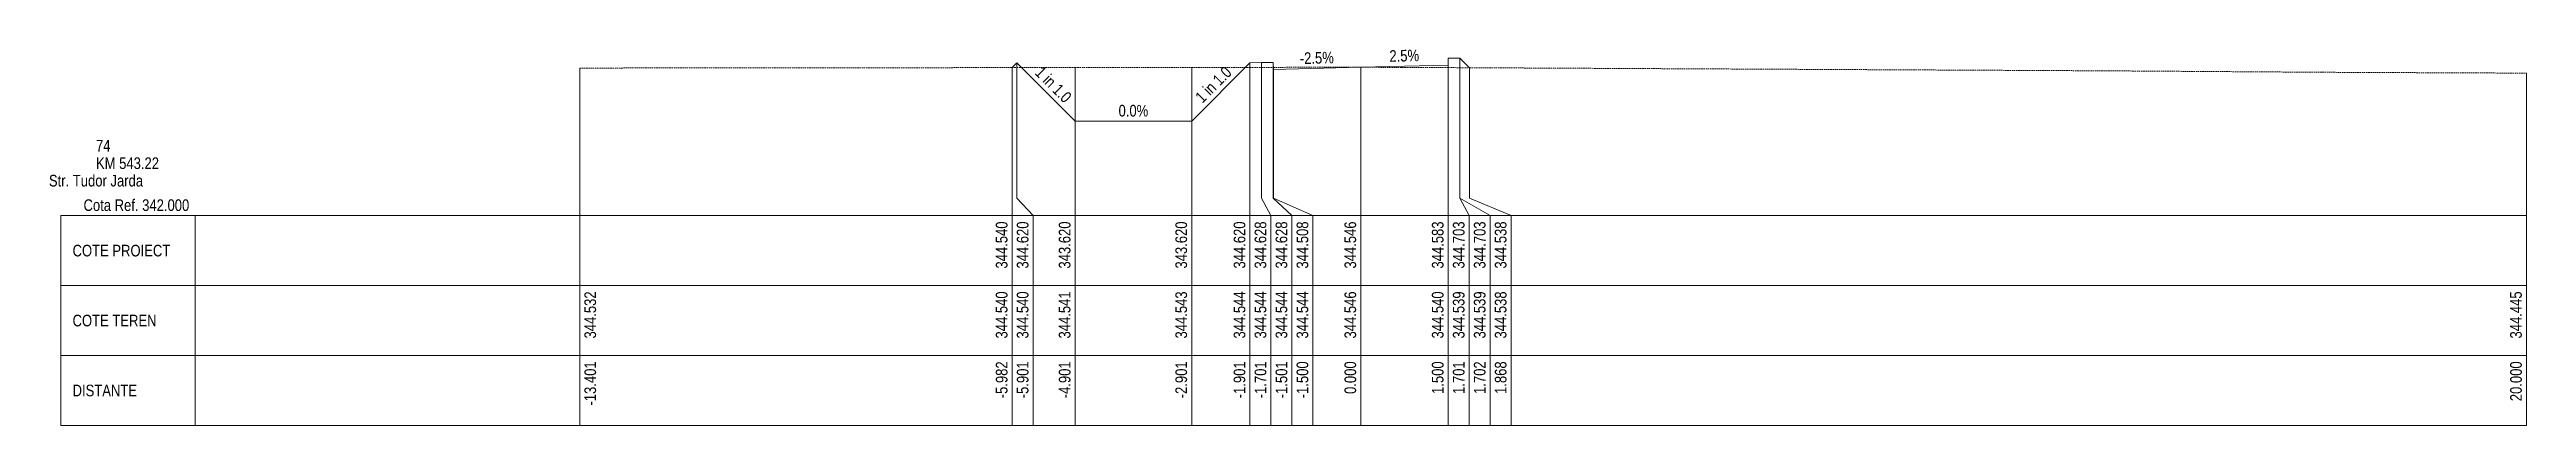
# Paper-space layout 'Str. Tudor Jarda-XS-1' of a CAD drawing. Extents: x 5 to 860, y 10 to 5944.
# Drawn here: x 435 to 860, y 1066 to 1130.5 of the extents above; entities that cross this region are included whole.
import ezdxf
from ezdxf.enums import TextEntityAlignment as Align

# ---------------------------------------------------------------- set-up
doc = ezdxf.new("R2010")
doc.units = 0
doc.linetypes.add('DASHED2', pattern=[0.375, 0.25, -0.125])
doc.layers.add('ARD-No Plot', color=1, linetype='Continuous', lineweight=0, plot=False)
for name, color, linetype, lineweight in [('DESIGN-TEXT', 7, 'Continuous', 0), ('EXISTING-TEXT', 7, 'Continuous', 0), ('LINES', 7, 'Continuous', 0), ('Text', 7, 'Continuous', 0), ('X-RL', 7, 'Continuous', 0), ('XPLOT-DESIGN', 5, 'Continuous', 0), ('XPLOT-EXISTING', 3, 'DASHED2', 0), ('XPLOT-GRADE', 7, 'Continuous', 0), ('XPLOT-KM', 7, 'Continuous', 0), ('XPLOT-TITLE', 7, 'Continuous', 0)]:
    doc.layers.add(name, color=color, linetype=linetype, lineweight=lineweight)
doc.styles.add('Arial', font='arial.ttf', dxfattribs={"width": 0.8})

psp = doc.layouts.new('Str. Tudor Jarda-XS-1')

# ---------------------------------------------------------------- texts
at = {"layer": 'ARD-No Plot', "style": 'Arial', "width": 0.8}
psp.add_text('Str. Tudor Jarda', height=2, dxfattribs=at).set_placement((443, 1107), align=Align.CENTER)
at = {"layer": 'DESIGN-TEXT', "style": 'Arial', "width": 0.8}
for s, p in [('344.540', (599.385, 1101)), ('344.620', (602.985, 1101)), ('343.620', (610.19, 1101)), ('343.620', (630.19, 1101)), ('344.620', (640.19, 1101)), ('344.628', (643.79, 1101)), ('344.628', (647.39, 1101)), ('344.508', (650.99, 1101)), ('344.546', (659.2, 1101)), ('344.583', (674.2, 1101)), ('344.703', (677.8, 1101)), ('344.703', (681.4, 1101)), ('344.538', (685, 1101))]:
    psp.add_text(s, height=2, rotation=90, dxfattribs=at).set_placement(p, align=Align.RIGHT)
at = {"layer": 'EXISTING-TEXT', "style": 'Arial', "width": 0.8}
for s, p in [('344.532', (528.792, 1089)), ('344.540', (599.385, 1089)), ('344.540', (602.985, 1089)), ('344.541', (610.19, 1089)), ('344.543', (630.19, 1089)), ('344.544', (640.19, 1089)), ('344.544', (643.79, 1089)), ('344.544', (647.39, 1089)), ('344.544', (650.99, 1089)), ('344.546', (659.2, 1089)), ('344.546', (659.2, 1089)), ('344.546', (659.2, 1089)), ('344.540', (674.2, 1089)), ('344.539', (677.8, 1089)), ('344.539', (681.4, 1089)), ('344.538', (685, 1089)), ('344.445', (859.2, 1089)), ('344.445', (859.2, 1089))]:
    psp.add_text(s, height=2, rotation=90, dxfattribs=at).set_placement(p, align=Align.RIGHT)
at = {"layer": 'Text', "style": 'Arial', "width": 0.8}
for s, p in [('-13.401', (528.792, 1077)), ('-13.401', (528.792, 1077)), ('-5.982', (599.385, 1077)), ('-5.982', (599.385, 1077)), ('-5.982', (599.385, 1077)), ('-5.901', (602.985, 1077)), ('-5.901', (602.985, 1077)), ('-5.901', (602.985, 1077)), ('-4.901', (610.19, 1077)), ('-4.901', (610.19, 1077)), ('-4.901', (610.19, 1077)), ('-2.901', (630.19, 1077)), ('-2.901', (630.19, 1077)), ('-2.901', (630.19, 1077)), ('-1.901', (640.19, 1077)), ('-1.901', (640.19, 1077)), ('-1.901', (640.19, 1077)), ('-1.701', (643.79, 1077)), ('-1.701', (643.79, 1077)), ('-1.701', (643.79, 1077)), ('-1.501', (647.39, 1077)), ('-1.501', (647.39, 1077)), ('-1.501', (647.39, 1077)), ('-1.500', (650.99, 1077)), ('-1.500', (650.99, 1077)), ('-1.500', (650.99, 1077)), ('0.000', (659.2, 1077)), ('0.000', (659.2, 1077)), ('0.000', (659.2, 1077)), ('1.500', (674.2, 1077)), ('1.500', (674.2, 1077)), ('1.500', (674.2, 1077)), ('1.701', (677.8, 1077)), ('1.701', (677.8, 1077)), ('1.701', (677.8, 1077)), ('1.702', (681.4, 1077)), ('1.702', (681.4, 1077)), ('1.702', (681.4, 1077)), ('1.868', (685, 1077)), ('1.868', (685, 1077)), ('1.868', (685, 1077)), ('20.000', (859.2, 1077)), ('20.000', (859.2, 1077))]:
    psp.add_text(s, height=2, rotation=90, dxfattribs=at).set_placement(p, align=Align.RIGHT)
at = {"layer": 'X-RL', "style": 'Arial', "width": 0.8}
psp.add_text('Cota Ref. 342.000', height=2, dxfattribs=at).set_placement((459, 1102.8), align=Align.RIGHT)
at = {"layer": 'XPLOT-GRADE', "style": 'Arial', "width": 0.8}
for s, rotation, p in [('2.5%', 1.4321, (667.48, 1128.446)), ('1 in 1.0', 315, (606.556, 1123.77)), ('1 in 1.0', 45, (635.424, 1123.77)), ('-2.5%', 1.4321, (652.48, 1128.071)), ('0.0%', 0, (620.99, 1119.004))]:
    psp.add_text(s, height=2, rotation=rotation, dxfattribs=at).set_placement(p, align=Align.CENTER)
at = {"layer": 'XPLOT-KM', "style": 'Arial', "width": 0.8}
for s, p in [('74', (443, 1113)), ('KM 543.22', (443, 1110))]:
    psp.add_text(s, height=2, dxfattribs=at).set_placement(p)
at = {"layer": 'XPLOT-TITLE', "style": 'Arial', "width": 0.8}
for s, p in [('COTE PROIECT', (438.982, 1095)), ('COTE TEREN', (438.982, 1083)), ('DISTANTE', (438.982, 1071))]:
    psp.add_text(s, height=2, dxfattribs=at).set_placement(p)

# ---------------------------------------------------------------- linework, layer by layer
at = {"layer": 'LINES'}
for p, q in [((525.992, 1105), (525.992, 1127.324)), ((525.992, 1105), (525.992, 1127.324)), ((600.185, 1105), (600.185, 1127.399)), ((600.185, 1105), (600.185, 1127.399)), ((600.185, 1105), (600.185, 1127.399)), ((600.99, 1105), (600.99, 1128.204)), ((600.99, 1105), (600.99, 1128.204)), ((600.99, 1105), (600.99, 1128.204)), ((610.99, 1105), (610.99, 1127.41)), ((610.99, 1105), (610.99, 1127.41)), ((610.99, 1105), (610.99, 1127.41)), ((630.99, 1105), (630.99, 1127.43)), ((630.99, 1105), (630.99, 1127.43)), ((630.99, 1105), (630.99, 1127.43)), ((640.99, 1105), (640.99, 1128.204)), ((640.99, 1105), (640.99, 1128.204)), ((640.99, 1105), (640.99, 1128.204)), ((642.99, 1105), (642.99, 1128.284)), ((642.99, 1105), (642.99, 1128.284)), ((642.99, 1105), (642.99, 1128.284)), ((644.99, 1105), (644.99, 1128.284)), ((644.99, 1105), (644.99, 1128.284)), ((644.99, 1105), (644.99, 1128.284)), ((645, 1105), (645, 1127.444)), ((645, 1105), (645, 1127.444)), ((645, 1105), (645, 1127.444)), ((660, 1105), (660, 1127.459)), ((660, 1105), (660, 1127.459)), ((660, 1105), (660, 1127.459)), ((675, 1105), (675, 1127.834)), ((675, 1105), (675, 1127.834)), ((675, 1105), (675, 1127.834)), ((677.01, 1105), (677.01, 1129.034)), ((677.01, 1105), (677.01, 1129.034)), ((677.01, 1105), (677.01, 1129.034)), ((677.02, 1105), (677.02, 1129.034)), ((677.02, 1105), (677.02, 1129.034)), ((677.02, 1105), (677.02, 1129.034)), ((678.677, 1105), (678.677, 1127.377)), ((678.677, 1105), (678.677, 1127.377)), ((678.677, 1105), (678.677, 1127.377)), ((860, 1105), (860, 1126.451)), ((860, 1105), (860, 1126.451)), ((525.992, 1102), (525.992, 1105)), ((525.992, 1102), (525.992, 1105)), ((600.185, 1102), (600.185, 1105)), ((600.185, 1102), (600.185, 1105)), ((600.185, 1102), (600.185, 1105)), ((603.785, 1102), (600.99, 1105)), ((603.785, 1102), (600.99, 1105)), ((603.785, 1102), (600.99, 1105)), ((610.99, 1102), (610.99, 1105)), ((610.99, 1102), (610.99, 1105)), ((610.99, 1102), (610.99, 1105)), ((630.99, 1102), (630.99, 1105)), ((630.99, 1102), (630.99, 1105)), ((630.99, 1102), (630.99, 1105)), ((640.99, 1102), (640.99, 1105)), ((640.99, 1102), (640.99, 1105)), ((640.99, 1102), (640.99, 1105)), ((644.59, 1102), (642.99, 1105)), ((644.59, 1102), (642.99, 1105)), ((644.59, 1102), (642.99, 1105)), ((648.19, 1102), (644.99, 1105)), ((648.19, 1102), (644.99, 1105)), ((648.19, 1102), (644.99, 1105)), ((651.79, 1102), (645, 1105)), ((651.79, 1102), (645, 1105)), ((651.79, 1102), (645, 1105)), ((660, 1102), (660, 1105)), ((660, 1102), (660, 1105)), ((660, 1102), (660, 1105)), ((675, 1102), (675, 1105)), ((675, 1102), (675, 1105)), ((675, 1102), (675, 1105)), ((678.6, 1102), (677.01, 1105)), ((678.6, 1102), (677.01, 1105)), ((678.6, 1102), (677.01, 1105)), ((682.2, 1102), (677.02, 1105)), ((682.2, 1102), (677.02, 1105)), ((682.2, 1102), (677.02, 1105)), ((685.8, 1102), (678.677, 1105)), ((685.8, 1102), (678.677, 1105)), ((685.8, 1102), (678.677, 1105)), ((860, 1102), (860, 1105)), ((860, 1102), (860, 1105)), ((436.982, 1090), (436.982, 1102)), ((436.982, 1102), (460, 1102)), ((460, 1066), (460, 1102)), ((460, 1102), (860, 1102)), ((525.992, 1066), (525.992, 1102)), ((525.992, 1066), (525.992, 1102)), ((600.185, 1066), (600.185, 1102)), ((600.185, 1066), (600.185, 1102)), ((600.185, 1066), (600.185, 1102)), ((603.785, 1066), (603.785, 1102)), ((603.785, 1066), (603.785, 1102)), ((603.785, 1066), (603.785, 1102)), ((610.99, 1066), (610.99, 1102)), ((610.99, 1066), (610.99, 1102)), ((610.99, 1066), (610.99, 1102)), ((630.99, 1066), (630.99, 1102)), ((630.99, 1066), (630.99, 1102)), ((630.99, 1066), (630.99, 1102)), ((640.99, 1066), (640.99, 1102)), ((640.99, 1066), (640.99, 1102)), ((640.99, 1066), (640.99, 1102)), ((644.59, 1066), (644.59, 1102)), ((644.59, 1066), (644.59, 1102)), ((644.59, 1066), (644.59, 1102)), ((648.19, 1066), (648.19, 1102)), ((648.19, 1066), (648.19, 1102)), ((648.19, 1066), (648.19, 1102)), ((651.79, 1066), (651.79, 1102)), ((651.79, 1066), (651.79, 1102)), ((651.79, 1066), (651.79, 1102)), ((660, 1066), (660, 1102)), ((660, 1066), (660, 1102)), ((660, 1066), (660, 1102)), ((675, 1066), (675, 1102)), ((675, 1066), (675, 1102)), ((675, 1066), (675, 1102)), ((678.6, 1066), (678.6, 1102)), ((678.6, 1066), (678.6, 1102)), ((678.6, 1066), (678.6, 1102)), ((682.2, 1066), (682.2, 1102)), ((682.2, 1066), (682.2, 1102)), ((682.2, 1066), (682.2, 1102)), ((685.8, 1066), (685.8, 1102)), ((685.8, 1066), (685.8, 1102)), ((685.8, 1066), (685.8, 1102)), ((860, 1066), (860, 1102)), ((860, 1066), (860, 1102)), ((860, 1066), (860, 1102)), ((436.982, 1078), (436.982, 1090)), ((436.982, 1090), (460, 1090)), ((460, 1090), (436.982, 1090)), ((460, 1090), (860, 1090)), ((436.982, 1066), (436.982, 1078)), ((436.982, 1078), (460, 1078)), ((460, 1078), (436.982, 1078)), ((460, 1078), (860, 1078)), ((460, 1066), (436.982, 1066)), ((460, 1066), (860, 1066))]:
    psp.add_line(p, q, dxfattribs=at)
at = {"layer": 'XPLOT-DESIGN'}
for p, q in [((600.185, 1127.399), (600.99, 1128.204)), ((600.99, 1128.204), (610.99, 1118.204)), ((630.99, 1118.204), (640.99, 1128.204)), ((640.99, 1128.204), (642.99, 1128.284)), ((642.99, 1128.284), (644.99, 1128.284)), ((644.99, 1128.284), (645, 1127.084)), ((645, 1127.084), (660, 1127.459)), ((660, 1127.459), (675, 1127.834)), ((675, 1127.834), (675.01, 1129.034)), ((675.01, 1129.034), (677.01, 1129.034)), ((677.01, 1129.034), (677.02, 1129.034)), ((677.02, 1129.034), (678.677, 1127.377)), ((610.99, 1118.204), (630.99, 1118.204))]:
    psp.add_line(p, q, dxfattribs=at)
at = {"layer": 'XPLOT-EXISTING'}
for p, q in [((525.992, 1127.324), (600.185, 1127.399)), ((600.185, 1127.399), (600.99, 1127.4)), ((600.99, 1127.4), (610.99, 1127.41)), ((610.99, 1127.41), (630.99, 1127.43)), ((630.99, 1127.43), (640.99, 1127.44)), ((640.99, 1127.44), (642.99, 1127.442)), ((642.99, 1127.442), (644.99, 1127.444)), ((644.99, 1127.444), (645, 1127.444)), ((645, 1127.444), (660, 1127.459)), ((660, 1127.459), (660, 1127.459)), ((660, 1127.459), (660, 1127.459)), ((660, 1127.459), (666.356, 1127.432)), ((666.356, 1127.432), (666.967, 1127.42)), ((666.967, 1127.42), (666.98, 1127.429)), ((666.98, 1127.429), (667.59, 1127.431)), ((667.59, 1127.431), (675, 1127.395)), ((675, 1127.395), (677.01, 1127.385)), ((677.01, 1127.385), (677.02, 1127.385)), ((677.02, 1127.385), (678.677, 1127.377)), ((678.677, 1127.377), (787.497, 1126.848)), ((787.497, 1126.848), (824.977, 1126.598)), ((824.977, 1126.598), (860, 1126.451)), ((860, 1126.451), (860, 1126.451))]:
    psp.add_line(p, q, dxfattribs=at)

psp.set_redraw_order([(e.dxf.handle, doc.entitydb.next_handle()) for e in psp.query("TEXT MTEXT ATTDEF DIMENSION ARC_DIMENSION")])  # texts and dimensions are drawn at this point

doc.saveas('drawing.dxf')
